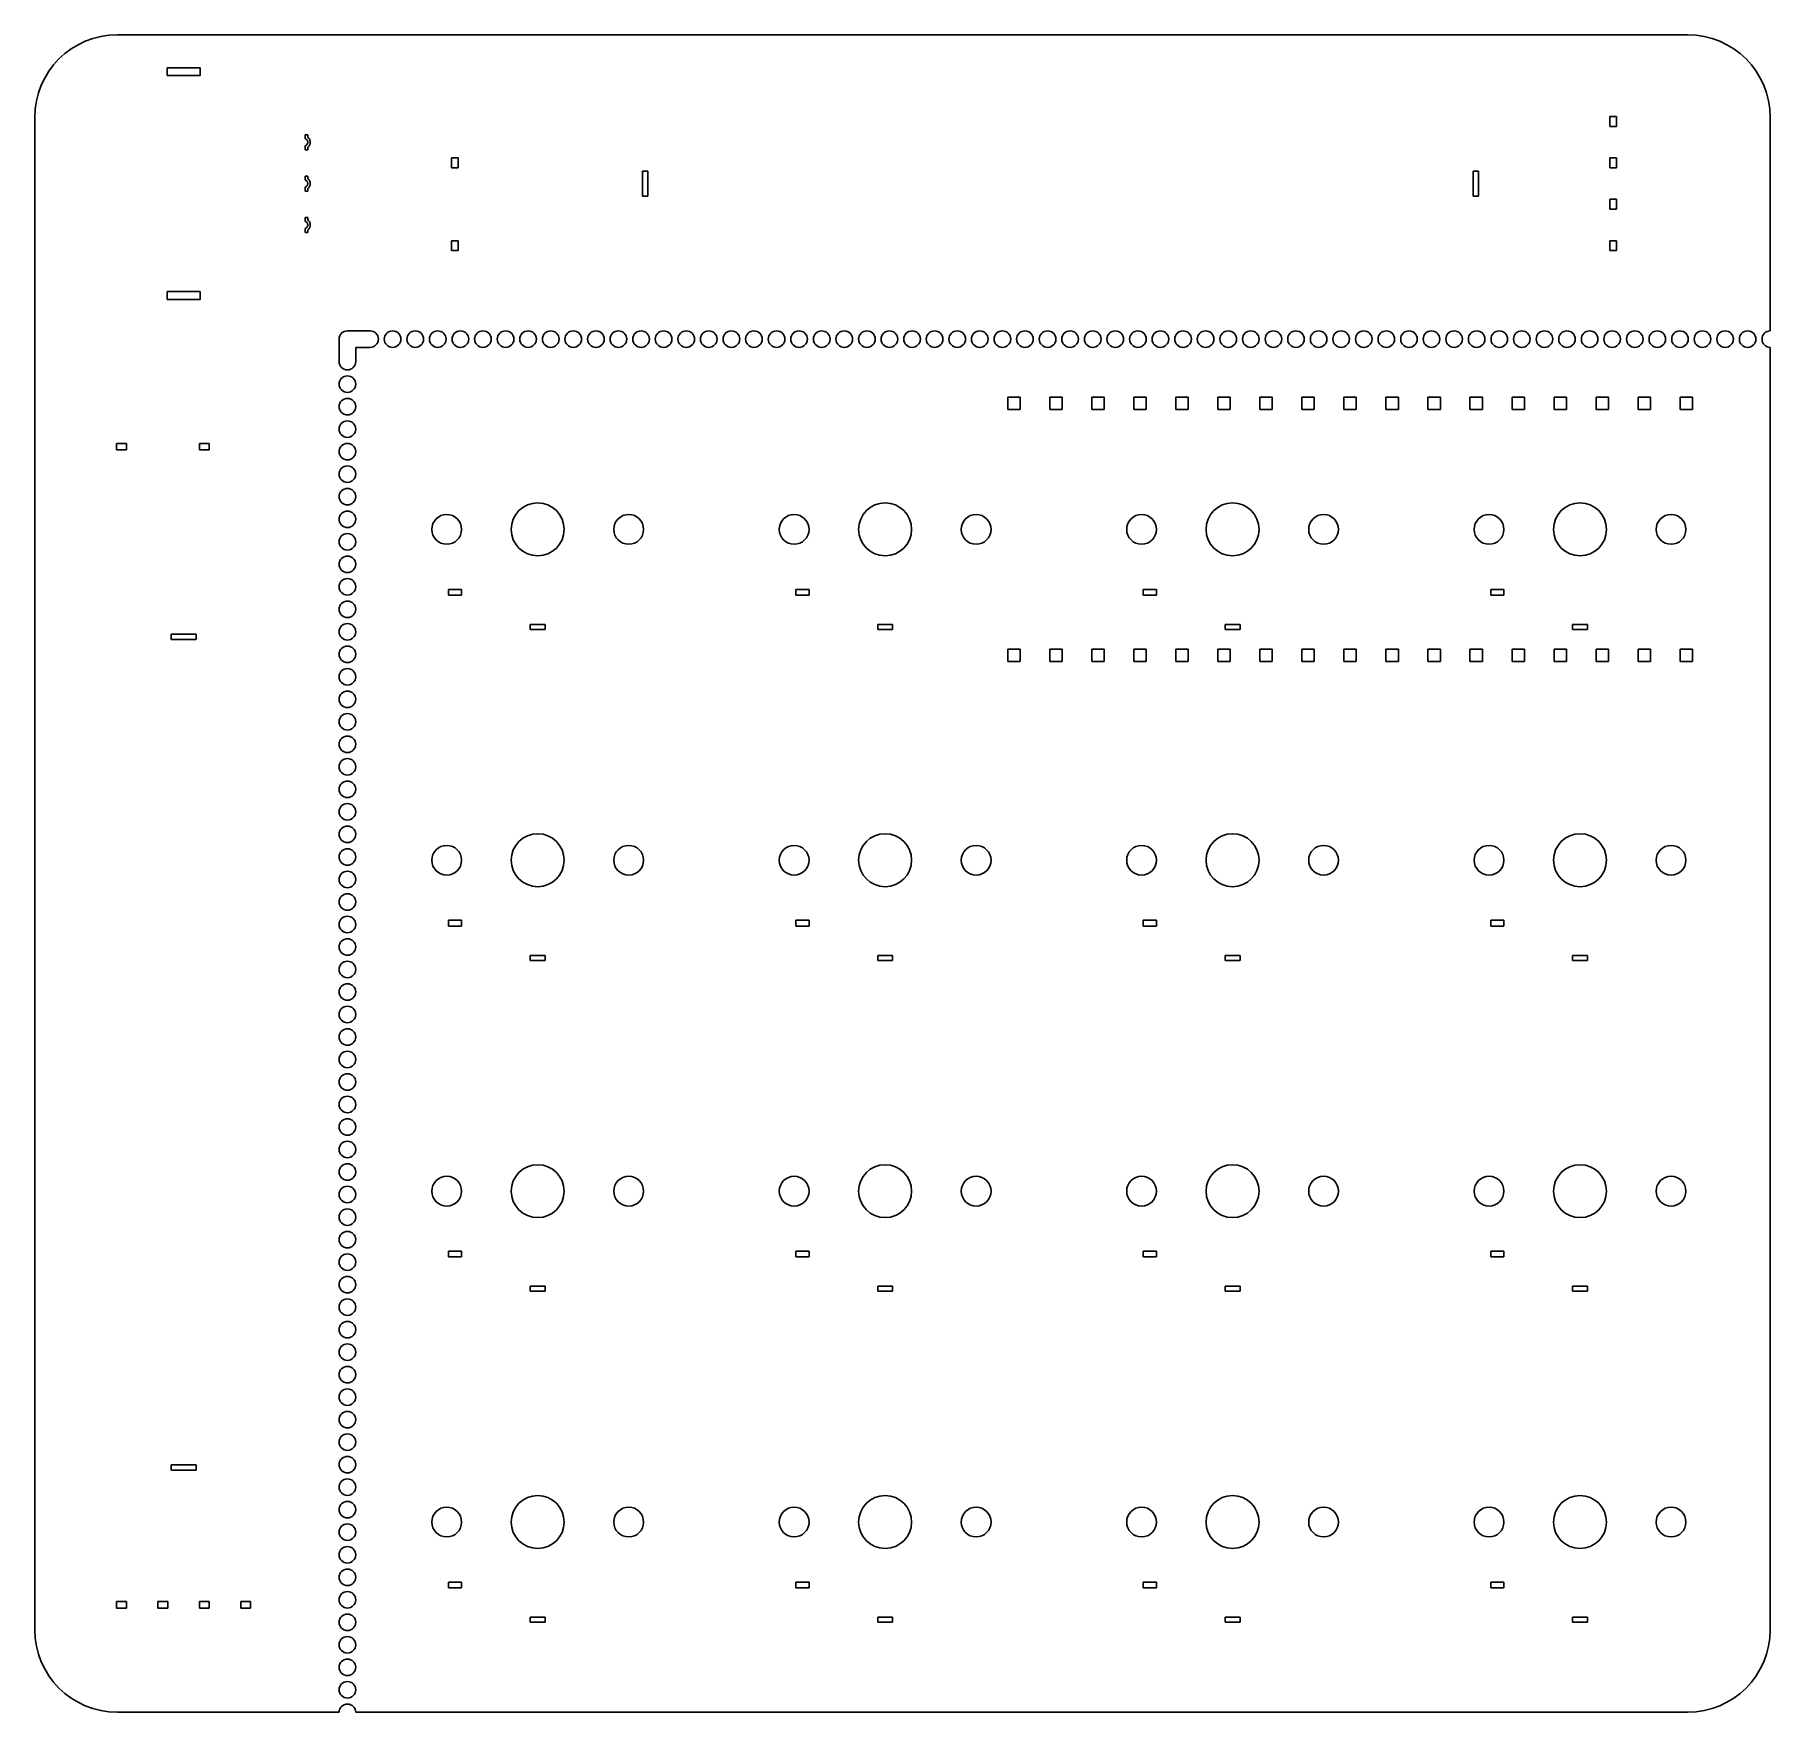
# Model space of a CAD drawing. Extents: x -52 to 52, y -51 to 51.
import ezdxf

# ---------------------------------------------------------------- set-up
doc = ezdxf.new("R2010")
doc.units = 0
doc.layers.get('0').update_dxf_attribs({"linetype": 'CONTINUOUS'})
doc.layers.add('THICK_SOLID_LAYER', color=7, linetype='CONTINUOUS')

msp = doc.modelspace()

# ---------------------------------------------------------------- linework, layer by layer
for p, q in [((47.45, 50.7), (-47.45, 50.7)), ((-44.45, 48.7), (-42.45, 48.7)), ((-44.45, 48.23), (-44.45, 48.7)), ((-42.45, 48.7), (-42.45, 48.23)), ((-42.45, 48.23), (-44.45, 48.23)), ((-52.45, 45.7), (-52.45, -45.7)), ((42.75, 45.75), (43.15, 45.75)), ((42.75, 45.15), (42.75, 45.75)), ((43.15, 45.15), (42.75, 45.15)), ((43.15, 45.75), (43.15, 45.15)), ((52.45, 32.8), (52.45, 45.7)), ((-36.1, 44.65), (-35.95, 44.65)), ((-36.1, 44.41), (-36.1, 44.65)), ((-35.95, 44.65), (-35.95, 44.5)), ((-36.1, 43.75), (-36.1, 43.99)), ((-35.95, 43.75), (-36.1, 43.75)), ((-35.95, 43.9), (-35.95, 43.75)), ((-27.25, 43.25), (-26.85, 43.25)), ((-27.25, 42.65), (-27.25, 43.25)), ((-26.85, 43.25), (-26.85, 42.65)), ((42.75, 43.25), (43.15, 43.25)), ((42.75, 42.65), (42.75, 43.25)), ((43.15, 43.25), (43.15, 42.65)), ((-36.1, 42.15), (-35.95, 42.15)), ((-36.1, 41.91), (-36.1, 42.15)), ((-35.95, 42.15), (-35.95, 42)), ((-26.85, 42.65), (-27.25, 42.65)), ((-15.72, 40.95), (-15.72, 42.45)), ((-15.72, 42.45), (-15.4, 42.45)), ((-15.4, 42.45), (-15.4, 40.95)), ((34.5, 42.45), (34.82, 42.45)), ((34.5, 40.95), (34.5, 42.45)), ((34.82, 42.45), (34.82, 40.95)), ((43.15, 42.65), (42.75, 42.65)), ((-36.1, 41.25), (-36.1, 41.49)), ((-35.95, 41.25), (-36.1, 41.25)), ((-35.95, 41.4), (-35.95, 41.25)), ((-15.4, 40.95), (-15.72, 40.95)), ((34.82, 40.95), (34.5, 40.95)), ((42.75, 40.75), (43.15, 40.75)), ((42.75, 40.15), (42.75, 40.75)), ((43.15, 40.15), (42.75, 40.15)), ((43.15, 40.75), (43.15, 40.15)), ((-36.1, 39.65), (-35.95, 39.65)), ((-36.1, 39.41), (-36.1, 39.65)), ((-36.1, 38.75), (-36.1, 38.99)), ((-35.95, 39.65), (-35.95, 39.5)), ((-35.95, 38.9), (-35.95, 38.75)), ((-35.95, 38.75), (-36.1, 38.75)), ((-27.25, 38.25), (-26.85, 38.25)), ((-27.25, 37.65), (-27.25, 38.25)), ((-26.85, 38.25), (-26.85, 37.65)), ((42.75, 38.25), (43.15, 38.25)), ((42.75, 37.65), (42.75, 38.25)), ((43.15, 38.25), (43.15, 37.65)), ((-26.85, 37.65), (-27.25, 37.65)), ((43.15, 37.65), (42.75, 37.65)), ((-44.45, 35.17), (-42.45, 35.17)), ((-44.45, 34.7), (-44.45, 35.17)), ((-42.45, 34.7), (-44.45, 34.7)), ((-42.45, 35.17), (-42.45, 34.7)), ((52.45, -45.7), (52.45, 31.8)), ((6.36, 28.05), (6.36, 28.8)), ((6.36, 28.8), (7.11, 28.8)), ((7.11, 28.8), (7.11, 28.05)), ((8.9, 28.05), (8.9, 28.8)), ((8.9, 28.8), (9.65, 28.8)), ((9.65, 28.8), (9.65, 28.05)), ((11.44, 28.05), (11.44, 28.8)), ((11.44, 28.8), (12.19, 28.8)), ((12.19, 28.8), (12.19, 28.05)), ((13.98, 28.05), (13.98, 28.8)), ((13.98, 28.8), (14.73, 28.8)), ((14.73, 28.8), (14.73, 28.05)), ((16.52, 28.05), (16.52, 28.8)), ((16.52, 28.8), (17.27, 28.8)), ((17.27, 28.8), (17.27, 28.05)), ((19.06, 28.05), (19.06, 28.8)), ((19.06, 28.8), (19.81, 28.8)), ((19.81, 28.8), (19.81, 28.05)), ((21.6, 28.05), (21.6, 28.8)), ((21.6, 28.8), (22.35, 28.8)), ((22.35, 28.8), (22.35, 28.05)), ((24.14, 28.05), (24.14, 28.8)), ((24.14, 28.8), (24.89, 28.8)), ((24.89, 28.8), (24.89, 28.05)), ((26.68, 28.05), (26.68, 28.8)), ((26.68, 28.8), (27.43, 28.8)), ((27.43, 28.8), (27.43, 28.05)), ((29.22, 28.05), (29.22, 28.8)), ((29.22, 28.8), (29.97, 28.8)), ((29.97, 28.8), (29.97, 28.05)), ((31.76, 28.05), (31.76, 28.8)), ((31.76, 28.8), (32.51, 28.8)), ((32.51, 28.8), (32.51, 28.05)), ((34.3, 28.05), (34.3, 28.8)), ((34.3, 28.8), (35.05, 28.8)), ((35.05, 28.8), (35.05, 28.05)), ((36.84, 28.05), (36.84, 28.8)), ((36.84, 28.8), (37.59, 28.8)), ((37.59, 28.8), (37.59, 28.05)), ((39.38, 28.05), (39.38, 28.8)), ((39.38, 28.8), (40.13, 28.8)), ((40.13, 28.8), (40.13, 28.05)), ((41.92, 28.05), (41.92, 28.8)), ((41.92, 28.8), (42.67, 28.8)), ((42.67, 28.8), (42.67, 28.05)), ((44.46, 28.05), (44.46, 28.8)), ((44.46, 28.8), (45.21, 28.8)), ((45.21, 28.8), (45.21, 28.05)), ((47, 28.05), (47, 28.8)), ((47, 28.8), (47.75, 28.8)), ((47.75, 28.8), (47.75, 28.05)), ((7.11, 28.05), (6.36, 28.05)), ((9.65, 28.05), (8.9, 28.05)), ((12.19, 28.05), (11.44, 28.05)), ((14.73, 28.05), (13.98, 28.05)), ((17.27, 28.05), (16.52, 28.05)), ((19.81, 28.05), (19.06, 28.05)), ((22.35, 28.05), (21.6, 28.05)), ((24.89, 28.05), (24.14, 28.05)), ((27.43, 28.05), (26.68, 28.05)), ((29.97, 28.05), (29.22, 28.05)), ((32.51, 28.05), (31.76, 28.05)), ((35.05, 28.05), (34.3, 28.05)), ((37.59, 28.05), (36.84, 28.05)), ((40.13, 28.05), (39.38, 28.05)), ((42.67, 28.05), (41.92, 28.05)), ((45.21, 28.05), (44.46, 28.05)), ((47.75, 28.05), (47, 28.05)), ((-47.5, 26), (-46.9, 26)), ((-47.5, 25.6), (-47.5, 26)), ((-46.9, 25.6), (-47.5, 25.6)), ((-46.9, 26), (-46.9, 25.6)), ((-42.5, 25.6), (-42.5, 26)), ((-42.5, 26), (-41.9, 26)), ((-41.9, 25.6), (-42.5, 25.6)), ((-41.9, 26), (-41.9, 25.6)), ((-27.45, 17.17), (-26.65, 17.17)), ((-27.45, 16.82), (-27.45, 17.17)), ((-26.65, 16.82), (-27.45, 16.82)), ((-26.65, 17.17), (-26.65, 16.82)), ((-6.45, 17.17), (-5.65, 17.17)), ((-6.45, 16.82), (-6.45, 17.17)), ((-5.65, 16.82), (-6.45, 16.82)), ((-5.65, 17.17), (-5.65, 16.82)), ((14.55, 17.17), (15.35, 17.17)), ((14.55, 16.82), (14.55, 17.17)), ((15.35, 16.82), (14.55, 16.82)), ((15.35, 17.17), (15.35, 16.82)), ((35.55, 17.17), (36.35, 17.17)), ((35.55, 16.82), (35.55, 17.17)), ((36.35, 16.82), (35.55, 16.82)), ((36.35, 17.17), (36.35, 16.82)), ((-22.5, 15.05), (-21.6, 15.05)), ((-22.5, 14.75), (-22.5, 15.05)), ((-21.6, 14.75), (-22.5, 14.75)), ((-21.6, 15.05), (-21.6, 14.75)), ((-1.5, 15.05), (-0.6, 15.05)), ((-1.5, 14.75), (-1.5, 15.05)), ((-0.6, 14.75), (-1.5, 14.75)), ((-0.6, 15.05), (-0.6, 14.75)), ((19.5, 15.05), (20.4, 15.05)), ((19.5, 14.75), (19.5, 15.05)), ((20.4, 14.75), (19.5, 14.75)), ((20.4, 15.05), (20.4, 14.75)), ((40.5, 15.05), (41.4, 15.05)), ((40.5, 14.75), (40.5, 15.05)), ((41.4, 14.75), (40.5, 14.75)), ((41.4, 15.05), (41.4, 14.75)), ((-44.2, 14.15), (-44.2, 14.47)), ((-44.2, 14.47), (-42.7, 14.47)), ((-42.7, 14.15), (-44.2, 14.15)), ((-42.7, 14.47), (-42.7, 14.15)), ((6.36, 12.81), (6.36, 13.56)), ((6.36, 13.56), (7.11, 13.56)), ((7.11, 12.81), (6.36, 12.81)), ((7.11, 13.56), (7.11, 12.81)), ((8.9, 12.81), (8.9, 13.56)), ((8.9, 13.56), (9.65, 13.56)), ((9.65, 12.81), (8.9, 12.81)), ((9.65, 13.56), (9.65, 12.81)), ((11.44, 12.81), (11.44, 13.56)), ((11.44, 13.56), (12.19, 13.56)), ((12.19, 12.81), (11.44, 12.81)), ((12.19, 13.56), (12.19, 12.81)), ((13.98, 12.81), (13.98, 13.56)), ((13.98, 13.56), (14.73, 13.56)), ((14.73, 12.81), (13.98, 12.81)), ((14.73, 13.56), (14.73, 12.81)), ((16.52, 12.81), (16.52, 13.56)), ((16.52, 13.56), (17.27, 13.56)), ((17.27, 12.81), (16.52, 12.81)), ((17.27, 13.56), (17.27, 12.81)), ((19.06, 12.81), (19.06, 13.56)), ((19.06, 13.56), (19.81, 13.56)), ((19.81, 12.81), (19.06, 12.81)), ((19.81, 13.56), (19.81, 12.81)), ((21.6, 12.81), (21.6, 13.56)), ((21.6, 13.56), (22.35, 13.56)), ((22.35, 12.81), (21.6, 12.81)), ((22.35, 13.56), (22.35, 12.81)), ((24.14, 12.81), (24.14, 13.56)), ((24.14, 13.56), (24.89, 13.56)), ((24.89, 12.81), (24.14, 12.81)), ((24.89, 13.56), (24.89, 12.81)), ((26.68, 12.81), (26.68, 13.56)), ((26.68, 13.56), (27.43, 13.56)), ((27.43, 12.81), (26.68, 12.81)), ((27.43, 13.56), (27.43, 12.81)), ((29.22, 12.81), (29.22, 13.56)), ((29.22, 13.56), (29.97, 13.56)), ((29.97, 12.81), (29.22, 12.81)), ((29.97, 13.56), (29.97, 12.81)), ((31.76, 12.81), (31.76, 13.56)), ((31.76, 13.56), (32.51, 13.56)), ((32.51, 12.81), (31.76, 12.81)), ((32.51, 13.56), (32.51, 12.81)), ((34.3, 12.81), (34.3, 13.56)), ((34.3, 13.56), (35.05, 13.56)), ((35.05, 12.81), (34.3, 12.81)), ((35.05, 13.56), (35.05, 12.81)), ((36.84, 12.81), (36.84, 13.56)), ((36.84, 13.56), (37.59, 13.56)), ((37.59, 12.81), (36.84, 12.81)), ((37.59, 13.56), (37.59, 12.81)), ((39.38, 12.81), (39.38, 13.56)), ((39.38, 13.56), (40.13, 13.56)), ((40.13, 12.81), (39.38, 12.81)), ((40.13, 13.56), (40.13, 12.81)), ((41.92, 12.81), (41.92, 13.56)), ((41.92, 13.56), (42.67, 13.56)), ((42.67, 12.81), (41.92, 12.81)), ((42.67, 13.56), (42.67, 12.81)), ((44.46, 12.81), (44.46, 13.56)), ((44.46, 13.56), (45.21, 13.56)), ((45.21, 12.81), (44.46, 12.81)), ((45.21, 13.56), (45.21, 12.81)), ((47, 12.81), (47, 13.56)), ((47, 13.56), (47.75, 13.56)), ((47.75, 12.81), (47, 12.81)), ((47.75, 13.56), (47.75, 12.81)), ((-27.45, -2.83), (-26.65, -2.83)), ((-27.45, -3.18), (-27.45, -2.83)), ((-26.65, -2.83), (-26.65, -3.18)), ((-6.45, -2.83), (-5.65, -2.83)), ((-6.45, -3.18), (-6.45, -2.83)), ((-5.65, -2.83), (-5.65, -3.18)), ((14.55, -2.83), (15.35, -2.83)), ((14.55, -3.18), (14.55, -2.83)), ((15.35, -2.83), (15.35, -3.18)), ((35.55, -2.83), (36.35, -2.83)), ((35.55, -3.18), (35.55, -2.83)), ((36.35, -2.83), (36.35, -3.18)), ((-26.65, -3.18), (-27.45, -3.18)), ((-5.65, -3.18), (-6.45, -3.18)), ((15.35, -3.18), (14.55, -3.18)), ((36.35, -3.18), (35.55, -3.18)), ((-22.5, -4.95), (-21.6, -4.95)), ((-22.5, -5.25), (-22.5, -4.95)), ((-21.6, -4.95), (-21.6, -5.25)), ((-1.5, -4.95), (-0.6, -4.95)), ((-1.5, -5.25), (-1.5, -4.95)), ((-0.6, -4.95), (-0.6, -5.25)), ((19.5, -4.95), (20.4, -4.95)), ((19.5, -5.25), (19.5, -4.95)), ((20.4, -4.95), (20.4, -5.25)), ((40.5, -4.95), (41.4, -4.95)), ((40.5, -5.25), (40.5, -4.95)), ((41.4, -4.95), (41.4, -5.25)), ((-21.6, -5.25), (-22.5, -5.25)), ((-0.6, -5.25), (-1.5, -5.25)), ((20.4, -5.25), (19.5, -5.25)), ((41.4, -5.25), (40.5, -5.25)), ((-27.45, -22.83), (-26.65, -22.83)), ((-27.45, -23.18), (-27.45, -22.83)), ((-26.65, -22.83), (-26.65, -23.18)), ((-6.45, -22.83), (-5.65, -22.83)), ((-6.45, -23.18), (-6.45, -22.83)), ((-5.65, -22.83), (-5.65, -23.18)), ((14.55, -22.83), (15.35, -22.83)), ((14.55, -23.18), (14.55, -22.83)), ((15.35, -22.83), (15.35, -23.18)), ((35.55, -22.83), (36.35, -22.83)), ((35.55, -23.18), (35.55, -22.83)), ((36.35, -22.83), (36.35, -23.18)), ((-26.65, -23.18), (-27.45, -23.18)), ((-5.65, -23.18), (-6.45, -23.18)), ((15.35, -23.18), (14.55, -23.18)), ((36.35, -23.18), (35.55, -23.18)), ((-22.5, -24.95), (-21.6, -24.95)), ((-22.5, -25.25), (-22.5, -24.95)), ((-21.6, -24.95), (-21.6, -25.25)), ((-1.5, -24.95), (-0.6, -24.95)), ((-1.5, -25.25), (-1.5, -24.95)), ((-0.6, -24.95), (-0.6, -25.25)), ((19.5, -24.95), (20.4, -24.95)), ((19.5, -25.25), (19.5, -24.95)), ((20.4, -24.95), (20.4, -25.25)), ((40.5, -24.95), (41.4, -24.95)), ((40.5, -25.25), (40.5, -24.95)), ((41.4, -24.95), (41.4, -25.25)), ((-21.6, -25.25), (-22.5, -25.25)), ((-0.6, -25.25), (-1.5, -25.25)), ((20.4, -25.25), (19.5, -25.25)), ((41.4, -25.25), (40.5, -25.25)), ((-44.2, -36.07), (-44.2, -35.75)), ((-44.2, -35.75), (-42.7, -35.75)), ((-42.7, -36.07), (-44.2, -36.07)), ((-42.7, -35.75), (-42.7, -36.07)), ((-27.45, -42.83), (-26.65, -42.83)), ((-27.45, -43.18), (-27.45, -42.83)), ((-26.65, -42.83), (-26.65, -43.18)), ((-6.45, -42.83), (-5.65, -42.83)), ((-6.45, -43.18), (-6.45, -42.83)), ((-5.65, -42.83), (-5.65, -43.18)), ((14.55, -42.83), (15.35, -42.83)), ((14.55, -43.18), (14.55, -42.83)), ((15.35, -42.83), (15.35, -43.18)), ((35.55, -42.83), (36.35, -42.83)), ((35.55, -43.18), (35.55, -42.83)), ((36.35, -42.83), (36.35, -43.18)), ((-47.5, -44), (-46.9, -44)), ((-47.5, -44.4), (-47.5, -44)), ((-46.9, -44), (-46.9, -44.4)), ((-45, -44.4), (-45, -44)), ((-45, -44), (-44.4, -44)), ((-44.4, -44), (-44.4, -44.4)), ((-42.5, -44), (-41.9, -44)), ((-42.5, -44.4), (-42.5, -44)), ((-41.9, -44), (-41.9, -44.4)), ((-40, -44.4), (-40, -44)), ((-40, -44), (-39.4, -44)), ((-39.4, -44), (-39.4, -44.4)), ((-26.65, -43.18), (-27.45, -43.18)), ((-5.65, -43.18), (-6.45, -43.18)), ((15.35, -43.18), (14.55, -43.18)), ((36.35, -43.18), (35.55, -43.18)), ((-46.9, -44.4), (-47.5, -44.4)), ((-44.4, -44.4), (-45, -44.4)), ((-41.9, -44.4), (-42.5, -44.4)), ((-39.4, -44.4), (-40, -44.4)), ((-22.5, -44.95), (-21.6, -44.95)), ((-22.5, -45.25), (-22.5, -44.95)), ((-21.6, -44.95), (-21.6, -45.25)), ((-1.5, -44.95), (-0.6, -44.95)), ((-1.5, -45.25), (-1.5, -44.95)), ((-0.6, -44.95), (-0.6, -45.25)), ((19.5, -44.95), (20.4, -44.95)), ((19.5, -45.25), (19.5, -44.95)), ((20.4, -44.95), (20.4, -45.25)), ((40.5, -44.95), (41.4, -44.95)), ((40.5, -45.25), (40.5, -44.95)), ((41.4, -44.95), (41.4, -45.25)), ((-21.6, -45.25), (-22.5, -45.25)), ((-0.6, -45.25), (-1.5, -45.25)), ((20.4, -45.25), (19.5, -45.25)), ((41.4, -45.25), (40.5, -45.25)), ((-47.45, -50.7), (-34.05, -50.7)), ((-33.05, -50.7), (47.45, -50.7))]:
    msp.add_line(p, q)
for points in [[(-36.1, 43.99), (-36.1, 43.99), (-36.1, 43.99), (-36.1, 43.99), (-36.09, 43.99), (-36.09, 43.99), (-36.09, 43.99), (-36.09, 43.99), (-36.09, 43.99), (-36.09, 43.99), (-36.09, 43.99), (-36.08, 43.99), (-36.08, 43.99), (-36.08, 43.99), (-36.08, 44), (-36.08, 44), (-36.08, 44), (-36.08, 44), (-36.08, 44), (-36.07, 44), (-36.07, 44), (-36.07, 44), (-36.07, 44), (-36.07, 44), (-36.07, 44), (-36.07, 44), (-36.07, 44), (-36.06, 44), (-36.06, 44), (-36.06, 44.01), (-36.06, 44.01), (-36.06, 44.01), (-36.06, 44.01), (-36.06, 44.01), (-36.06, 44.01), (-36.05, 44.01), (-36.05, 44.01), (-36.05, 44.01), (-36.05, 44.01), (-36.05, 44.01), (-36.05, 44.01), (-36.05, 44.01), (-36.05, 44.02), (-36.05, 44.02), (-36.04, 44.02), (-36.04, 44.02), (-36.04, 44.02), (-36.04, 44.02), (-36.04, 44.02), (-36.04, 44.02), (-36.04, 44.02), (-36.04, 44.02), (-36.03, 44.02), (-36.03, 44.02), (-36.03, 44.03), (-36.03, 44.03), (-36.03, 44.03), (-36.03, 44.03), (-36.03, 44.03), (-36.03, 44.03), (-36.03, 44.03), (-36.03, 44.03), (-36.02, 44.03), (-36.02, 44.03), (-36.02, 44.04), (-36.02, 44.04), (-36.02, 44.04), (-36.02, 44.04), (-36.02, 44.04), (-36.02, 44.04), (-36.02, 44.04), (-36.01, 44.04), (-36.01, 44.04), (-36.01, 44.04), (-36.01, 44.05), (-36.01, 44.05), (-36.01, 44.05), (-36.01, 44.05), (-36.01, 44.05), (-36.01, 44.05), (-36.01, 44.05), (-36.01, 44.05), (-36, 44.05), (-36, 44.05), (-36, 44.06), (-36, 44.06), (-36, 44.06), (-36, 44.06), (-36, 44.06), (-36, 44.06), (-36, 44.06), (-36, 44.06), (-36, 44.06), (-35.99, 44.07), (-35.99, 44.07), (-35.99, 44.07), (-35.99, 44.07), (-35.99, 44.07), (-35.99, 44.07), (-35.99, 44.07), (-35.99, 44.07), (-35.99, 44.08), (-35.99, 44.08), (-35.99, 44.08), (-35.99, 44.08), (-35.98, 44.08), (-35.98, 44.08), (-35.98, 44.08), (-35.98, 44.08), (-35.98, 44.09), (-35.98, 44.09), (-35.98, 44.09), (-35.98, 44.09), (-35.98, 44.09), (-35.98, 44.09), (-35.98, 44.09), (-35.98, 44.09), (-35.98, 44.1), (-35.97, 44.1), (-35.97, 44.1), (-35.97, 44.1), (-35.97, 44.1), (-35.97, 44.1), (-35.97, 44.1), (-35.97, 44.1), (-35.97, 44.11), (-35.97, 44.11), (-35.97, 44.11), (-35.97, 44.11), (-35.97, 44.11), (-35.97, 44.11), (-35.97, 44.11), (-35.97, 44.12), (-35.97, 44.12), (-35.97, 44.12), (-35.96, 44.12), (-35.96, 44.12), (-35.96, 44.12), (-35.96, 44.12), (-35.96, 44.13), (-35.96, 44.13), (-35.96, 44.13), (-35.96, 44.13), (-35.96, 44.13), (-35.96, 44.13), (-35.96, 44.13), (-35.96, 44.14), (-35.96, 44.14), (-35.96, 44.14), (-35.96, 44.14), (-35.96, 44.14), (-35.96, 44.14), (-35.96, 44.14), (-35.96, 44.15), (-35.96, 44.15), (-35.96, 44.15), (-35.96, 44.15), (-35.96, 44.15), (-35.95, 44.15), (-35.95, 44.16), (-35.95, 44.16), (-35.95, 44.16), (-35.95, 44.16), (-35.95, 44.16), (-35.95, 44.16), (-35.95, 44.16), (-35.95, 44.17), (-35.95, 44.17), (-35.95, 44.17), (-35.95, 44.17), (-35.95, 44.17), (-35.95, 44.17), (-35.95, 44.18), (-35.95, 44.18), (-35.95, 44.18), (-35.95, 44.18), (-35.95, 44.18), (-35.95, 44.18), (-35.95, 44.18), (-35.95, 44.19), (-35.95, 44.19), (-35.95, 44.19), (-35.95, 44.19), (-35.95, 44.19), (-35.95, 44.19), (-35.95, 44.2), (-35.95, 44.2), (-35.95, 44.2), (-35.95, 44.2), (-35.95, 44.2), (-35.95, 44.2), (-35.95, 44.2), (-35.95, 44.21), (-35.95, 44.21), (-35.95, 44.21), (-35.95, 44.21), (-35.95, 44.21), (-35.95, 44.21), (-35.95, 44.22), (-35.95, 44.22), (-35.95, 44.22), (-35.95, 44.22), (-35.95, 44.22), (-35.95, 44.22), (-35.95, 44.22), (-35.95, 44.23), (-35.95, 44.23), (-35.95, 44.23), (-35.95, 44.23), (-35.95, 44.23), (-35.95, 44.23), (-35.95, 44.24), (-35.95, 44.24), (-35.95, 44.24), (-35.95, 44.24), (-35.95, 44.24), (-35.95, 44.24), (-35.95, 44.24), (-35.95, 44.25), (-35.96, 44.25), (-35.96, 44.25), (-35.96, 44.25), (-35.96, 44.25), (-35.96, 44.25), (-35.96, 44.26), (-35.96, 44.26), (-35.96, 44.26), (-35.96, 44.26), (-35.96, 44.26), (-35.96, 44.26), (-35.96, 44.26), (-35.96, 44.27), (-35.96, 44.27), (-35.96, 44.27), (-35.96, 44.27), (-35.96, 44.27), (-35.96, 44.27), (-35.96, 44.27), (-35.96, 44.28), (-35.96, 44.28), (-35.96, 44.28), (-35.96, 44.28), (-35.97, 44.28), (-35.97, 44.28), (-35.97, 44.28), (-35.97, 44.29), (-35.97, 44.29), (-35.97, 44.29), (-35.97, 44.29), (-35.97, 44.29), (-35.97, 44.29), (-35.97, 44.29), (-35.97, 44.3), (-35.97, 44.3), (-35.97, 44.3), (-35.97, 44.3), (-35.97, 44.3), (-35.97, 44.3), (-35.97, 44.3), (-35.98, 44.3), (-35.98, 44.31), (-35.98, 44.31), (-35.98, 44.31), (-35.98, 44.31), (-35.98, 44.31), (-35.98, 44.31), (-35.98, 44.31), (-35.98, 44.31), (-35.98, 44.32), (-35.98, 44.32), (-35.98, 44.32), (-35.98, 44.32), (-35.99, 44.32), (-35.99, 44.32), (-35.99, 44.32), (-35.99, 44.32), (-35.99, 44.33), (-35.99, 44.33), (-35.99, 44.33), (-35.99, 44.33), (-35.99, 44.33), (-35.99, 44.33), (-35.99, 44.33), (-35.99, 44.33), (-36, 44.34), (-36, 44.34), (-36, 44.34), (-36, 44.34), (-36, 44.34), (-36, 44.34), (-36, 44.34), (-36, 44.34), (-36, 44.34), (-36, 44.35), (-36, 44.35), (-36.01, 44.35), (-36.01, 44.35), (-36.01, 44.35), (-36.01, 44.35), (-36.01, 44.35), (-36.01, 44.35), (-36.01, 44.35), (-36.01, 44.35), (-36.01, 44.36), (-36.01, 44.36), (-36.01, 44.36), (-36.02, 44.36), (-36.02, 44.36), (-36.02, 44.36), (-36.02, 44.36), (-36.02, 44.36), (-36.02, 44.36), (-36.02, 44.36), (-36.02, 44.37), (-36.02, 44.37), (-36.03, 44.37), (-36.03, 44.37), (-36.03, 44.37), (-36.03, 44.37), (-36.03, 44.37), (-36.03, 44.37), (-36.03, 44.37), (-36.03, 44.37), (-36.03, 44.38), (-36.03, 44.38), (-36.04, 44.38), (-36.04, 44.38), (-36.04, 44.38), (-36.04, 44.38), (-36.04, 44.38), (-36.04, 44.38), (-36.04, 44.38), (-36.04, 44.38), (-36.05, 44.38), (-36.05, 44.38), (-36.05, 44.39), (-36.05, 44.39), (-36.05, 44.39), (-36.05, 44.39), (-36.05, 44.39), (-36.05, 44.39), (-36.05, 44.39), (-36.06, 44.39), (-36.06, 44.39), (-36.06, 44.39), (-36.06, 44.39), (-36.06, 44.39), (-36.06, 44.39), (-36.06, 44.4), (-36.06, 44.4), (-36.07, 44.4), (-36.07, 44.4), (-36.07, 44.4), (-36.07, 44.4), (-36.07, 44.4), (-36.07, 44.4), (-36.07, 44.4), (-36.07, 44.4), (-36.08, 44.4), (-36.08, 44.4), (-36.08, 44.4), (-36.08, 44.4), (-36.08, 44.4), (-36.08, 44.41), (-36.08, 44.41), (-36.08, 44.41), (-36.09, 44.41), (-36.09, 44.41), (-36.09, 44.41), (-36.09, 44.41), (-36.09, 44.41), (-36.09, 44.41), (-36.09, 44.41), (-36.1, 44.41), (-36.1, 44.41), (-36.1, 44.41), (-36.1, 44.41)], [(-35.95, 44.5), (-35.95, 44.5), (-35.94, 44.49), (-35.94, 44.49), (-35.93, 44.49), (-35.93, 44.48), (-35.93, 44.48), (-35.92, 44.48), (-35.92, 44.47), (-35.92, 44.47), (-35.91, 44.47), (-35.91, 44.46), (-35.9, 44.46), (-35.9, 44.46), (-35.9, 44.45), (-35.89, 44.45), (-35.89, 44.44), (-35.89, 44.44), (-35.88, 44.44), (-35.88, 44.43), (-35.88, 44.43), (-35.87, 44.42), (-35.87, 44.42), (-35.87, 44.42), (-35.87, 44.41)], [(-35.87, 44.41), (-35.87, 44.41), (-35.86, 44.41), (-35.86, 44.41), (-35.86, 44.41), (-35.86, 44.41), (-35.86, 44.41), (-35.86, 44.4), (-35.86, 44.4), (-35.86, 44.4), (-35.86, 44.4), (-35.86, 44.4), (-35.86, 44.4), (-35.86, 44.4), (-35.86, 44.4), (-35.85, 44.4), (-35.85, 44.39), (-35.85, 44.39), (-35.85, 44.39), (-35.85, 44.39), (-35.85, 44.39), (-35.85, 44.39), (-35.85, 44.39), (-35.85, 44.39), (-35.85, 44.38), (-35.85, 44.38), (-35.85, 44.38), (-35.85, 44.38), (-35.85, 44.38), (-35.84, 44.38), (-35.84, 44.38), (-35.84, 44.38), (-35.84, 44.37), (-35.84, 44.37), (-35.84, 44.37), (-35.84, 44.37), (-35.84, 44.37), (-35.84, 44.37), (-35.84, 44.37), (-35.84, 44.36), (-35.84, 44.36), (-35.84, 44.36), (-35.84, 44.36), (-35.84, 44.36), (-35.84, 44.36), (-35.83, 44.36), (-35.83, 44.36), (-35.83, 44.35), (-35.83, 44.35), (-35.83, 44.35), (-35.83, 44.35), (-35.83, 44.35), (-35.83, 44.35), (-35.83, 44.35), (-35.83, 44.34), (-35.83, 44.34), (-35.83, 44.34), (-35.83, 44.34), (-35.83, 44.34), (-35.83, 44.34), (-35.83, 44.34), (-35.82, 44.33), (-35.82, 44.33), (-35.82, 44.33), (-35.82, 44.33), (-35.82, 44.33), (-35.82, 44.33), (-35.82, 44.33), (-35.82, 44.32), (-35.82, 44.32), (-35.82, 44.32), (-35.82, 44.32), (-35.82, 44.32), (-35.82, 44.32), (-35.82, 44.32), (-35.82, 44.31), (-35.82, 44.31), (-35.82, 44.31), (-35.82, 44.31), (-35.82, 44.31), (-35.82, 44.31), (-35.81, 44.3), (-35.81, 44.3), (-35.81, 44.3), (-35.81, 44.3), (-35.81, 44.3), (-35.81, 44.3), (-35.81, 44.3), (-35.81, 44.29), (-35.81, 44.29), (-35.81, 44.29), (-35.81, 44.29), (-35.81, 44.29), (-35.81, 44.29), (-35.81, 44.28), (-35.81, 44.28), (-35.81, 44.28), (-35.81, 44.28), (-35.81, 44.28), (-35.81, 44.28), (-35.81, 44.27), (-35.81, 44.27), (-35.81, 44.27), (-35.81, 44.27), (-35.81, 44.27), (-35.81, 44.27), (-35.81, 44.26), (-35.81, 44.26), (-35.81, 44.26), (-35.8, 44.26), (-35.8, 44.26), (-35.8, 44.26), (-35.8, 44.25), (-35.8, 44.25), (-35.8, 44.25), (-35.8, 44.25), (-35.8, 44.25), (-35.8, 44.25), (-35.8, 44.24), (-35.8, 44.24), (-35.8, 44.24), (-35.8, 44.24), (-35.8, 44.24), (-35.8, 44.24), (-35.8, 44.23), (-35.8, 44.23), (-35.8, 44.23), (-35.8, 44.23), (-35.8, 44.23), (-35.8, 44.23), (-35.8, 44.22), (-35.8, 44.22), (-35.8, 44.22), (-35.8, 44.22), (-35.8, 44.22), (-35.8, 44.22), (-35.8, 44.21), (-35.8, 44.21), (-35.8, 44.21), (-35.8, 44.21), (-35.8, 44.21), (-35.8, 44.21), (-35.8, 44.2), (-35.8, 44.2), (-35.8, 44.2), (-35.8, 44.2), (-35.8, 44.2), (-35.8, 44.19), (-35.8, 44.19), (-35.8, 44.19), (-35.8, 44.19), (-35.8, 44.19), (-35.8, 44.19), (-35.8, 44.18), (-35.8, 44.18), (-35.8, 44.18), (-35.8, 44.18), (-35.8, 44.18), (-35.8, 44.18), (-35.8, 44.17), (-35.8, 44.17), (-35.8, 44.17), (-35.8, 44.17), (-35.8, 44.17), (-35.8, 44.17), (-35.8, 44.16), (-35.8, 44.16), (-35.8, 44.16), (-35.8, 44.16), (-35.8, 44.16), (-35.8, 44.16), (-35.8, 44.15), (-35.8, 44.15), (-35.8, 44.15), (-35.8, 44.15), (-35.8, 44.15), (-35.8, 44.15), (-35.8, 44.14), (-35.8, 44.14), (-35.8, 44.14), (-35.81, 44.14), (-35.81, 44.14), (-35.81, 44.14), (-35.81, 44.13), (-35.81, 44.13), (-35.81, 44.13), (-35.81, 44.13), (-35.81, 44.13), (-35.81, 44.13), (-35.81, 44.12), (-35.81, 44.12), (-35.81, 44.12), (-35.81, 44.12), (-35.81, 44.12), (-35.81, 44.12), (-35.81, 44.11), (-35.81, 44.11), (-35.81, 44.11), (-35.81, 44.11), (-35.81, 44.11), (-35.81, 44.11), (-35.81, 44.1), (-35.81, 44.1), (-35.81, 44.1), (-35.81, 44.1), (-35.81, 44.1), (-35.81, 44.1), (-35.81, 44.1), (-35.82, 44.09), (-35.82, 44.09), (-35.82, 44.09), (-35.82, 44.09), (-35.82, 44.09), (-35.82, 44.09), (-35.82, 44.08), (-35.82, 44.08), (-35.82, 44.08), (-35.82, 44.08), (-35.82, 44.08), (-35.82, 44.08), (-35.82, 44.08), (-35.82, 44.07), (-35.82, 44.07), (-35.82, 44.07), (-35.82, 44.07), (-35.82, 44.07), (-35.82, 44.07), (-35.82, 44.07), (-35.83, 44.06), (-35.83, 44.06), (-35.83, 44.06), (-35.83, 44.06), (-35.83, 44.06), (-35.83, 44.06), (-35.83, 44.06), (-35.83, 44.05), (-35.83, 44.05), (-35.83, 44.05), (-35.83, 44.05), (-35.83, 44.05), (-35.83, 44.05), (-35.83, 44.05), (-35.83, 44.04), (-35.83, 44.04), (-35.84, 44.04), (-35.84, 44.04), (-35.84, 44.04), (-35.84, 44.04), (-35.84, 44.04), (-35.84, 44.04), (-35.84, 44.03), (-35.84, 44.03), (-35.84, 44.03), (-35.84, 44.03), (-35.84, 44.03), (-35.84, 44.03), (-35.84, 44.03), (-35.84, 44.02), (-35.84, 44.02), (-35.84, 44.02), (-35.85, 44.02), (-35.85, 44.02), (-35.85, 44.02), (-35.85, 44.02), (-35.85, 44.02), (-35.85, 44.01), (-35.85, 44.01), (-35.85, 44.01), (-35.85, 44.01), (-35.85, 44.01), (-35.85, 44.01), (-35.85, 44.01), (-35.85, 44.01), (-35.85, 44), (-35.86, 44), (-35.86, 44), (-35.86, 44), (-35.86, 44), (-35.86, 44), (-35.86, 44), (-35.86, 44), (-35.86, 44), (-35.86, 43.99), (-35.86, 43.99), (-35.86, 43.99), (-35.86, 43.99), (-35.86, 43.99), (-35.87, 43.99), (-35.87, 43.99)], [(-35.87, 43.99), (-35.87, 43.98), (-35.87, 43.98), (-35.87, 43.98), (-35.88, 43.97), (-35.88, 43.97), (-35.88, 43.96), (-35.89, 43.96), (-35.89, 43.96), (-35.89, 43.95), (-35.9, 43.95), (-35.9, 43.94), (-35.9, 43.94), (-35.91, 43.94), (-35.91, 43.93), (-35.92, 43.93), (-35.92, 43.93), (-35.92, 43.92), (-35.93, 43.92), (-35.93, 43.92), (-35.93, 43.91), (-35.94, 43.91), (-35.94, 43.91), (-35.95, 43.9), (-35.95, 43.9)], [(-35.95, 42), (-35.95, 42), (-35.94, 41.99), (-35.94, 41.99), (-35.93, 41.99), (-35.93, 41.98), (-35.93, 41.98), (-35.92, 41.98), (-35.92, 41.97), (-35.92, 41.97), (-35.91, 41.97), (-35.91, 41.96), (-35.9, 41.96), (-35.9, 41.96), (-35.9, 41.95), (-35.89, 41.95), (-35.89, 41.94), (-35.89, 41.94), (-35.88, 41.94), (-35.88, 41.93), (-35.88, 41.93), (-35.87, 41.92), (-35.87, 41.92), (-35.87, 41.92), (-35.87, 41.91)], [(-36.1, 41.49), (-36.1, 41.49), (-36.1, 41.49), (-36.1, 41.49), (-36.09, 41.49), (-36.09, 41.49), (-36.09, 41.49), (-36.09, 41.49), (-36.09, 41.49), (-36.09, 41.49), (-36.09, 41.49), (-36.08, 41.49), (-36.08, 41.49), (-36.08, 41.49), (-36.08, 41.5), (-36.08, 41.5), (-36.08, 41.5), (-36.08, 41.5), (-36.08, 41.5), (-36.07, 41.5), (-36.07, 41.5), (-36.07, 41.5), (-36.07, 41.5), (-36.07, 41.5), (-36.07, 41.5), (-36.07, 41.5), (-36.07, 41.5), (-36.06, 41.5), (-36.06, 41.5), (-36.06, 41.51), (-36.06, 41.51), (-36.06, 41.51), (-36.06, 41.51), (-36.06, 41.51), (-36.06, 41.51), (-36.05, 41.51), (-36.05, 41.51), (-36.05, 41.51), (-36.05, 41.51), (-36.05, 41.51), (-36.05, 41.51), (-36.05, 41.51), (-36.05, 41.52), (-36.05, 41.52), (-36.04, 41.52), (-36.04, 41.52), (-36.04, 41.52), (-36.04, 41.52), (-36.04, 41.52), (-36.04, 41.52), (-36.04, 41.52), (-36.04, 41.52), (-36.03, 41.52), (-36.03, 41.52), (-36.03, 41.53), (-36.03, 41.53), (-36.03, 41.53), (-36.03, 41.53), (-36.03, 41.53), (-36.03, 41.53), (-36.03, 41.53), (-36.03, 41.53), (-36.02, 41.53), (-36.02, 41.53), (-36.02, 41.54), (-36.02, 41.54), (-36.02, 41.54), (-36.02, 41.54), (-36.02, 41.54), (-36.02, 41.54), (-36.02, 41.54), (-36.01, 41.54), (-36.01, 41.54), (-36.01, 41.54), (-36.01, 41.55), (-36.01, 41.55), (-36.01, 41.55), (-36.01, 41.55), (-36.01, 41.55), (-36.01, 41.55), (-36.01, 41.55), (-36.01, 41.55), (-36, 41.55), (-36, 41.55), (-36, 41.56), (-36, 41.56), (-36, 41.56), (-36, 41.56), (-36, 41.56), (-36, 41.56), (-36, 41.56), (-36, 41.56), (-36, 41.56), (-35.99, 41.57), (-35.99, 41.57), (-35.99, 41.57), (-35.99, 41.57), (-35.99, 41.57), (-35.99, 41.57), (-35.99, 41.57), (-35.99, 41.57), (-35.99, 41.58), (-35.99, 41.58), (-35.99, 41.58), (-35.99, 41.58), (-35.98, 41.58), (-35.98, 41.58), (-35.98, 41.58), (-35.98, 41.58), (-35.98, 41.59), (-35.98, 41.59), (-35.98, 41.59), (-35.98, 41.59), (-35.98, 41.59), (-35.98, 41.59), (-35.98, 41.59), (-35.98, 41.59), (-35.98, 41.6), (-35.97, 41.6), (-35.97, 41.6), (-35.97, 41.6), (-35.97, 41.6), (-35.97, 41.6), (-35.97, 41.6), (-35.97, 41.6), (-35.97, 41.61), (-35.97, 41.61), (-35.97, 41.61), (-35.97, 41.61), (-35.97, 41.61), (-35.97, 41.61), (-35.97, 41.61), (-35.97, 41.62), (-35.97, 41.62), (-35.97, 41.62), (-35.96, 41.62), (-35.96, 41.62), (-35.96, 41.62), (-35.96, 41.62), (-35.96, 41.63), (-35.96, 41.63), (-35.96, 41.63), (-35.96, 41.63), (-35.96, 41.63), (-35.96, 41.63), (-35.96, 41.63), (-35.96, 41.64), (-35.96, 41.64), (-35.96, 41.64), (-35.96, 41.64), (-35.96, 41.64), (-35.96, 41.64), (-35.96, 41.64), (-35.96, 41.65), (-35.96, 41.65), (-35.96, 41.65), (-35.96, 41.65), (-35.96, 41.65), (-35.95, 41.65), (-35.95, 41.66), (-35.95, 41.66), (-35.95, 41.66), (-35.95, 41.66), (-35.95, 41.66), (-35.95, 41.66), (-35.95, 41.66), (-35.95, 41.67), (-35.95, 41.67), (-35.95, 41.67), (-35.95, 41.67), (-35.95, 41.67), (-35.95, 41.67), (-35.95, 41.68), (-35.95, 41.68), (-35.95, 41.68), (-35.95, 41.68), (-35.95, 41.68), (-35.95, 41.68), (-35.95, 41.68), (-35.95, 41.69), (-35.95, 41.69), (-35.95, 41.69), (-35.95, 41.69), (-35.95, 41.69), (-35.95, 41.69), (-35.95, 41.7), (-35.95, 41.7), (-35.95, 41.7), (-35.95, 41.7), (-35.95, 41.7), (-35.95, 41.7), (-35.95, 41.7), (-35.95, 41.71), (-35.95, 41.71), (-35.95, 41.71), (-35.95, 41.71), (-35.95, 41.71), (-35.95, 41.71), (-35.95, 41.72), (-35.95, 41.72), (-35.95, 41.72), (-35.95, 41.72), (-35.95, 41.72), (-35.95, 41.72), (-35.95, 41.72), (-35.95, 41.73), (-35.95, 41.73), (-35.95, 41.73), (-35.95, 41.73), (-35.95, 41.73), (-35.95, 41.73), (-35.95, 41.74), (-35.95, 41.74), (-35.95, 41.74), (-35.95, 41.74), (-35.95, 41.74), (-35.95, 41.74), (-35.95, 41.74), (-35.95, 41.75), (-35.96, 41.75), (-35.96, 41.75), (-35.96, 41.75), (-35.96, 41.75), (-35.96, 41.75), (-35.96, 41.76), (-35.96, 41.76), (-35.96, 41.76), (-35.96, 41.76), (-35.96, 41.76), (-35.96, 41.76), (-35.96, 41.76), (-35.96, 41.77), (-35.96, 41.77), (-35.96, 41.77), (-35.96, 41.77), (-35.96, 41.77), (-35.96, 41.77), (-35.96, 41.77), (-35.96, 41.78), (-35.96, 41.78), (-35.96, 41.78), (-35.96, 41.78), (-35.97, 41.78), (-35.97, 41.78), (-35.97, 41.78), (-35.97, 41.79), (-35.97, 41.79), (-35.97, 41.79), (-35.97, 41.79), (-35.97, 41.79), (-35.97, 41.79), (-35.97, 41.79), (-35.97, 41.8), (-35.97, 41.8), (-35.97, 41.8), (-35.97, 41.8), (-35.97, 41.8), (-35.97, 41.8), (-35.97, 41.8), (-35.98, 41.8), (-35.98, 41.81), (-35.98, 41.81), (-35.98, 41.81), (-35.98, 41.81), (-35.98, 41.81), (-35.98, 41.81), (-35.98, 41.81), (-35.98, 41.81), (-35.98, 41.82), (-35.98, 41.82), (-35.98, 41.82), (-35.98, 41.82), (-35.99, 41.82), (-35.99, 41.82), (-35.99, 41.82), (-35.99, 41.82), (-35.99, 41.83), (-35.99, 41.83), (-35.99, 41.83), (-35.99, 41.83), (-35.99, 41.83), (-35.99, 41.83), (-35.99, 41.83), (-35.99, 41.83), (-36, 41.84), (-36, 41.84), (-36, 41.84), (-36, 41.84), (-36, 41.84), (-36, 41.84), (-36, 41.84), (-36, 41.84), (-36, 41.84), (-36, 41.85), (-36, 41.85), (-36.01, 41.85), (-36.01, 41.85), (-36.01, 41.85), (-36.01, 41.85), (-36.01, 41.85), (-36.01, 41.85), (-36.01, 41.85), (-36.01, 41.85), (-36.01, 41.86), (-36.01, 41.86), (-36.01, 41.86), (-36.02, 41.86), (-36.02, 41.86), (-36.02, 41.86), (-36.02, 41.86), (-36.02, 41.86), (-36.02, 41.86), (-36.02, 41.86), (-36.02, 41.87), (-36.02, 41.87), (-36.03, 41.87), (-36.03, 41.87), (-36.03, 41.87), (-36.03, 41.87), (-36.03, 41.87), (-36.03, 41.87), (-36.03, 41.87), (-36.03, 41.87), (-36.03, 41.88), (-36.03, 41.88), (-36.04, 41.88), (-36.04, 41.88), (-36.04, 41.88), (-36.04, 41.88), (-36.04, 41.88), (-36.04, 41.88), (-36.04, 41.88), (-36.04, 41.88), (-36.05, 41.88), (-36.05, 41.88), (-36.05, 41.89), (-36.05, 41.89), (-36.05, 41.89), (-36.05, 41.89), (-36.05, 41.89), (-36.05, 41.89), (-36.05, 41.89), (-36.06, 41.89), (-36.06, 41.89), (-36.06, 41.89), (-36.06, 41.89), (-36.06, 41.89), (-36.06, 41.89), (-36.06, 41.9), (-36.06, 41.9), (-36.07, 41.9), (-36.07, 41.9), (-36.07, 41.9), (-36.07, 41.9), (-36.07, 41.9), (-36.07, 41.9), (-36.07, 41.9), (-36.07, 41.9), (-36.08, 41.9), (-36.08, 41.9), (-36.08, 41.9), (-36.08, 41.9), (-36.08, 41.9), (-36.08, 41.91), (-36.08, 41.91), (-36.08, 41.91), (-36.09, 41.91), (-36.09, 41.91), (-36.09, 41.91), (-36.09, 41.91), (-36.09, 41.91), (-36.09, 41.91), (-36.09, 41.91), (-36.1, 41.91), (-36.1, 41.91), (-36.1, 41.91), (-36.1, 41.91)], [(-35.87, 41.49), (-35.87, 41.48), (-35.87, 41.48), (-35.87, 41.48), (-35.88, 41.47), (-35.88, 41.47), (-35.88, 41.46), (-35.89, 41.46), (-35.89, 41.46), (-35.89, 41.45), (-35.9, 41.45), (-35.9, 41.44), (-35.9, 41.44), (-35.91, 41.44), (-35.91, 41.43), (-35.92, 41.43), (-35.92, 41.43), (-35.92, 41.42), (-35.93, 41.42), (-35.93, 41.42), (-35.93, 41.41), (-35.94, 41.41), (-35.94, 41.41), (-35.95, 41.4), (-35.95, 41.4)], [(-35.87, 41.91), (-35.87, 41.91), (-35.86, 41.91), (-35.86, 41.91), (-35.86, 41.91), (-35.86, 41.91), (-35.86, 41.91), (-35.86, 41.9), (-35.86, 41.9), (-35.86, 41.9), (-35.86, 41.9), (-35.86, 41.9), (-35.86, 41.9), (-35.86, 41.9), (-35.86, 41.9), (-35.85, 41.9), (-35.85, 41.89), (-35.85, 41.89), (-35.85, 41.89), (-35.85, 41.89), (-35.85, 41.89), (-35.85, 41.89), (-35.85, 41.89), (-35.85, 41.89), (-35.85, 41.88), (-35.85, 41.88), (-35.85, 41.88), (-35.85, 41.88), (-35.85, 41.88), (-35.84, 41.88), (-35.84, 41.88), (-35.84, 41.88), (-35.84, 41.87), (-35.84, 41.87), (-35.84, 41.87), (-35.84, 41.87), (-35.84, 41.87), (-35.84, 41.87), (-35.84, 41.87), (-35.84, 41.86), (-35.84, 41.86), (-35.84, 41.86), (-35.84, 41.86), (-35.84, 41.86), (-35.84, 41.86), (-35.83, 41.86), (-35.83, 41.86), (-35.83, 41.85), (-35.83, 41.85), (-35.83, 41.85), (-35.83, 41.85), (-35.83, 41.85), (-35.83, 41.85), (-35.83, 41.85), (-35.83, 41.84), (-35.83, 41.84), (-35.83, 41.84), (-35.83, 41.84), (-35.83, 41.84), (-35.83, 41.84), (-35.83, 41.84), (-35.82, 41.83), (-35.82, 41.83), (-35.82, 41.83), (-35.82, 41.83), (-35.82, 41.83), (-35.82, 41.83), (-35.82, 41.83), (-35.82, 41.82), (-35.82, 41.82), (-35.82, 41.82), (-35.82, 41.82), (-35.82, 41.82), (-35.82, 41.82), (-35.82, 41.82), (-35.82, 41.81), (-35.82, 41.81), (-35.82, 41.81), (-35.82, 41.81), (-35.82, 41.81), (-35.82, 41.81), (-35.81, 41.8), (-35.81, 41.8), (-35.81, 41.8), (-35.81, 41.8), (-35.81, 41.8), (-35.81, 41.8), (-35.81, 41.8), (-35.81, 41.79), (-35.81, 41.79), (-35.81, 41.79), (-35.81, 41.79), (-35.81, 41.79), (-35.81, 41.79), (-35.81, 41.78), (-35.81, 41.78), (-35.81, 41.78), (-35.81, 41.78), (-35.81, 41.78), (-35.81, 41.78), (-35.81, 41.77), (-35.81, 41.77), (-35.81, 41.77), (-35.81, 41.77), (-35.81, 41.77), (-35.81, 41.77), (-35.81, 41.76), (-35.81, 41.76), (-35.81, 41.76), (-35.8, 41.76), (-35.8, 41.76), (-35.8, 41.76), (-35.8, 41.75), (-35.8, 41.75), (-35.8, 41.75), (-35.8, 41.75), (-35.8, 41.75), (-35.8, 41.75), (-35.8, 41.74), (-35.8, 41.74), (-35.8, 41.74), (-35.8, 41.74), (-35.8, 41.74), (-35.8, 41.74), (-35.8, 41.73), (-35.8, 41.73), (-35.8, 41.73), (-35.8, 41.73), (-35.8, 41.73), (-35.8, 41.73), (-35.8, 41.72), (-35.8, 41.72), (-35.8, 41.72), (-35.8, 41.72), (-35.8, 41.72), (-35.8, 41.72), (-35.8, 41.71), (-35.8, 41.71), (-35.8, 41.71), (-35.8, 41.71), (-35.8, 41.71), (-35.8, 41.71), (-35.8, 41.7), (-35.8, 41.7), (-35.8, 41.7), (-35.8, 41.7), (-35.8, 41.7), (-35.8, 41.69), (-35.8, 41.69), (-35.8, 41.69), (-35.8, 41.69), (-35.8, 41.69), (-35.8, 41.69), (-35.8, 41.68), (-35.8, 41.68), (-35.8, 41.68), (-35.8, 41.68), (-35.8, 41.68), (-35.8, 41.68), (-35.8, 41.67), (-35.8, 41.67), (-35.8, 41.67), (-35.8, 41.67), (-35.8, 41.67), (-35.8, 41.67), (-35.8, 41.66), (-35.8, 41.66), (-35.8, 41.66), (-35.8, 41.66), (-35.8, 41.66), (-35.8, 41.66), (-35.8, 41.65), (-35.8, 41.65), (-35.8, 41.65), (-35.8, 41.65), (-35.8, 41.65), (-35.8, 41.65), (-35.8, 41.64), (-35.8, 41.64), (-35.8, 41.64), (-35.81, 41.64), (-35.81, 41.64), (-35.81, 41.64), (-35.81, 41.63), (-35.81, 41.63), (-35.81, 41.63), (-35.81, 41.63), (-35.81, 41.63), (-35.81, 41.63), (-35.81, 41.62), (-35.81, 41.62), (-35.81, 41.62), (-35.81, 41.62), (-35.81, 41.62), (-35.81, 41.62), (-35.81, 41.61), (-35.81, 41.61), (-35.81, 41.61), (-35.81, 41.61), (-35.81, 41.61), (-35.81, 41.61), (-35.81, 41.6), (-35.81, 41.6), (-35.81, 41.6), (-35.81, 41.6), (-35.81, 41.6), (-35.81, 41.6), (-35.81, 41.6), (-35.82, 41.59), (-35.82, 41.59), (-35.82, 41.59), (-35.82, 41.59), (-35.82, 41.59), (-35.82, 41.59), (-35.82, 41.58), (-35.82, 41.58), (-35.82, 41.58), (-35.82, 41.58), (-35.82, 41.58), (-35.82, 41.58), (-35.82, 41.58), (-35.82, 41.57), (-35.82, 41.57), (-35.82, 41.57), (-35.82, 41.57), (-35.82, 41.57), (-35.82, 41.57), (-35.82, 41.57), (-35.83, 41.56), (-35.83, 41.56), (-35.83, 41.56), (-35.83, 41.56), (-35.83, 41.56), (-35.83, 41.56), (-35.83, 41.56), (-35.83, 41.55), (-35.83, 41.55), (-35.83, 41.55), (-35.83, 41.55), (-35.83, 41.55), (-35.83, 41.55), (-35.83, 41.55), (-35.83, 41.54), (-35.83, 41.54), (-35.84, 41.54), (-35.84, 41.54), (-35.84, 41.54), (-35.84, 41.54), (-35.84, 41.54), (-35.84, 41.54), (-35.84, 41.53), (-35.84, 41.53), (-35.84, 41.53), (-35.84, 41.53), (-35.84, 41.53), (-35.84, 41.53), (-35.84, 41.53), (-35.84, 41.52), (-35.84, 41.52), (-35.84, 41.52), (-35.85, 41.52), (-35.85, 41.52), (-35.85, 41.52), (-35.85, 41.52), (-35.85, 41.52), (-35.85, 41.51), (-35.85, 41.51), (-35.85, 41.51), (-35.85, 41.51), (-35.85, 41.51), (-35.85, 41.51), (-35.85, 41.51), (-35.85, 41.51), (-35.85, 41.5), (-35.86, 41.5), (-35.86, 41.5), (-35.86, 41.5), (-35.86, 41.5), (-35.86, 41.5), (-35.86, 41.5), (-35.86, 41.5), (-35.86, 41.5), (-35.86, 41.49), (-35.86, 41.49), (-35.86, 41.49), (-35.86, 41.49), (-35.86, 41.49), (-35.87, 41.49), (-35.87, 41.49)], [(-36.1, 38.99), (-36.1, 38.99), (-36.1, 38.99), (-36.1, 38.99), (-36.09, 38.99), (-36.09, 38.99), (-36.09, 38.99), (-36.09, 38.99), (-36.09, 38.99), (-36.09, 38.99), (-36.09, 38.99), (-36.08, 38.99), (-36.08, 38.99), (-36.08, 38.99), (-36.08, 39), (-36.08, 39), (-36.08, 39), (-36.08, 39), (-36.08, 39), (-36.07, 39), (-36.07, 39), (-36.07, 39), (-36.07, 39), (-36.07, 39), (-36.07, 39), (-36.07, 39), (-36.07, 39), (-36.06, 39), (-36.06, 39), (-36.06, 39.01), (-36.06, 39.01), (-36.06, 39.01), (-36.06, 39.01), (-36.06, 39.01), (-36.06, 39.01), (-36.05, 39.01), (-36.05, 39.01), (-36.05, 39.01), (-36.05, 39.01), (-36.05, 39.01), (-36.05, 39.01), (-36.05, 39.01), (-36.05, 39.02), (-36.05, 39.02), (-36.04, 39.02), (-36.04, 39.02), (-36.04, 39.02), (-36.04, 39.02), (-36.04, 39.02), (-36.04, 39.02), (-36.04, 39.02), (-36.04, 39.02), (-36.03, 39.02), (-36.03, 39.02), (-36.03, 39.03), (-36.03, 39.03), (-36.03, 39.03), (-36.03, 39.03), (-36.03, 39.03), (-36.03, 39.03), (-36.03, 39.03), (-36.03, 39.03), (-36.02, 39.03), (-36.02, 39.03), (-36.02, 39.04), (-36.02, 39.04), (-36.02, 39.04), (-36.02, 39.04), (-36.02, 39.04), (-36.02, 39.04), (-36.02, 39.04), (-36.01, 39.04), (-36.01, 39.04), (-36.01, 39.04), (-36.01, 39.05), (-36.01, 39.05), (-36.01, 39.05), (-36.01, 39.05), (-36.01, 39.05), (-36.01, 39.05), (-36.01, 39.05), (-36.01, 39.05), (-36, 39.05), (-36, 39.05), (-36, 39.06), (-36, 39.06), (-36, 39.06), (-36, 39.06), (-36, 39.06), (-36, 39.06), (-36, 39.06), (-36, 39.06), (-36, 39.06), (-35.99, 39.07), (-35.99, 39.07), (-35.99, 39.07), (-35.99, 39.07), (-35.99, 39.07), (-35.99, 39.07), (-35.99, 39.07), (-35.99, 39.07), (-35.99, 39.08), (-35.99, 39.08), (-35.99, 39.08), (-35.99, 39.08), (-35.98, 39.08), (-35.98, 39.08), (-35.98, 39.08), (-35.98, 39.08), (-35.98, 39.09), (-35.98, 39.09), (-35.98, 39.09), (-35.98, 39.09), (-35.98, 39.09), (-35.98, 39.09), (-35.98, 39.09), (-35.98, 39.09), (-35.98, 39.1), (-35.97, 39.1), (-35.97, 39.1), (-35.97, 39.1), (-35.97, 39.1), (-35.97, 39.1), (-35.97, 39.1), (-35.97, 39.1), (-35.97, 39.11), (-35.97, 39.11), (-35.97, 39.11), (-35.97, 39.11), (-35.97, 39.11), (-35.97, 39.11), (-35.97, 39.11), (-35.97, 39.12), (-35.97, 39.12), (-35.97, 39.12), (-35.96, 39.12), (-35.96, 39.12), (-35.96, 39.12), (-35.96, 39.12), (-35.96, 39.13), (-35.96, 39.13), (-35.96, 39.13), (-35.96, 39.13), (-35.96, 39.13), (-35.96, 39.13), (-35.96, 39.13), (-35.96, 39.14), (-35.96, 39.14), (-35.96, 39.14), (-35.96, 39.14), (-35.96, 39.14), (-35.96, 39.14), (-35.96, 39.14), (-35.96, 39.15), (-35.96, 39.15), (-35.96, 39.15), (-35.96, 39.15), (-35.96, 39.15), (-35.95, 39.15), (-35.95, 39.16), (-35.95, 39.16), (-35.95, 39.16), (-35.95, 39.16), (-35.95, 39.16), (-35.95, 39.16), (-35.95, 39.16), (-35.95, 39.17), (-35.95, 39.17), (-35.95, 39.17), (-35.95, 39.17), (-35.95, 39.17), (-35.95, 39.17), (-35.95, 39.18), (-35.95, 39.18), (-35.95, 39.18), (-35.95, 39.18), (-35.95, 39.18), (-35.95, 39.18), (-35.95, 39.18), (-35.95, 39.19), (-35.95, 39.19), (-35.95, 39.19), (-35.95, 39.19), (-35.95, 39.19), (-35.95, 39.19), (-35.95, 39.2), (-35.95, 39.2), (-35.95, 39.2), (-35.95, 39.2), (-35.95, 39.2), (-35.95, 39.2), (-35.95, 39.2), (-35.95, 39.21), (-35.95, 39.21), (-35.95, 39.21), (-35.95, 39.21), (-35.95, 39.21), (-35.95, 39.21), (-35.95, 39.22), (-35.95, 39.22), (-35.95, 39.22), (-35.95, 39.22), (-35.95, 39.22), (-35.95, 39.22), (-35.95, 39.22), (-35.95, 39.23), (-35.95, 39.23), (-35.95, 39.23), (-35.95, 39.23), (-35.95, 39.23), (-35.95, 39.23), (-35.95, 39.24), (-35.95, 39.24), (-35.95, 39.24), (-35.95, 39.24), (-35.95, 39.24), (-35.95, 39.24), (-35.95, 39.24), (-35.95, 39.25), (-35.96, 39.25), (-35.96, 39.25), (-35.96, 39.25), (-35.96, 39.25), (-35.96, 39.25), (-35.96, 39.26), (-35.96, 39.26), (-35.96, 39.26), (-35.96, 39.26), (-35.96, 39.26), (-35.96, 39.26), (-35.96, 39.26), (-35.96, 39.27), (-35.96, 39.27), (-35.96, 39.27), (-35.96, 39.27), (-35.96, 39.27), (-35.96, 39.27), (-35.96, 39.27), (-35.96, 39.28), (-35.96, 39.28), (-35.96, 39.28), (-35.96, 39.28), (-35.97, 39.28), (-35.97, 39.28), (-35.97, 39.28), (-35.97, 39.29), (-35.97, 39.29), (-35.97, 39.29), (-35.97, 39.29), (-35.97, 39.29), (-35.97, 39.29), (-35.97, 39.29), (-35.97, 39.3), (-35.97, 39.3), (-35.97, 39.3), (-35.97, 39.3), (-35.97, 39.3), (-35.97, 39.3), (-35.97, 39.3), (-35.98, 39.3), (-35.98, 39.31), (-35.98, 39.31), (-35.98, 39.31), (-35.98, 39.31), (-35.98, 39.31), (-35.98, 39.31), (-35.98, 39.31), (-35.98, 39.31), (-35.98, 39.32), (-35.98, 39.32), (-35.98, 39.32), (-35.98, 39.32), (-35.99, 39.32), (-35.99, 39.32), (-35.99, 39.32), (-35.99, 39.32), (-35.99, 39.33), (-35.99, 39.33), (-35.99, 39.33), (-35.99, 39.33), (-35.99, 39.33), (-35.99, 39.33), (-35.99, 39.33), (-35.99, 39.33), (-36, 39.34), (-36, 39.34), (-36, 39.34), (-36, 39.34), (-36, 39.34), (-36, 39.34), (-36, 39.34), (-36, 39.34), (-36, 39.34), (-36, 39.35), (-36, 39.35), (-36.01, 39.35), (-36.01, 39.35), (-36.01, 39.35), (-36.01, 39.35), (-36.01, 39.35), (-36.01, 39.35), (-36.01, 39.35), (-36.01, 39.35), (-36.01, 39.36), (-36.01, 39.36), (-36.01, 39.36), (-36.02, 39.36), (-36.02, 39.36), (-36.02, 39.36), (-36.02, 39.36), (-36.02, 39.36), (-36.02, 39.36), (-36.02, 39.36), (-36.02, 39.37), (-36.02, 39.37), (-36.03, 39.37), (-36.03, 39.37), (-36.03, 39.37), (-36.03, 39.37), (-36.03, 39.37), (-36.03, 39.37), (-36.03, 39.37), (-36.03, 39.37), (-36.03, 39.38), (-36.03, 39.38), (-36.04, 39.38), (-36.04, 39.38), (-36.04, 39.38), (-36.04, 39.38), (-36.04, 39.38), (-36.04, 39.38), (-36.04, 39.38), (-36.04, 39.38), (-36.05, 39.38), (-36.05, 39.38), (-36.05, 39.39), (-36.05, 39.39), (-36.05, 39.39), (-36.05, 39.39), (-36.05, 39.39), (-36.05, 39.39), (-36.05, 39.39), (-36.06, 39.39), (-36.06, 39.39), (-36.06, 39.39), (-36.06, 39.39), (-36.06, 39.39), (-36.06, 39.39), (-36.06, 39.4), (-36.06, 39.4), (-36.07, 39.4), (-36.07, 39.4), (-36.07, 39.4), (-36.07, 39.4), (-36.07, 39.4), (-36.07, 39.4), (-36.07, 39.4), (-36.07, 39.4), (-36.08, 39.4), (-36.08, 39.4), (-36.08, 39.4), (-36.08, 39.4), (-36.08, 39.4), (-36.08, 39.41), (-36.08, 39.41), (-36.08, 39.41), (-36.09, 39.41), (-36.09, 39.41), (-36.09, 39.41), (-36.09, 39.41), (-36.09, 39.41), (-36.09, 39.41), (-36.09, 39.41), (-36.1, 39.41), (-36.1, 39.41), (-36.1, 39.41), (-36.1, 39.41)], [(-35.95, 39.5), (-35.95, 39.5), (-35.94, 39.49), (-35.94, 39.49), (-35.93, 39.49), (-35.93, 39.48), (-35.93, 39.48), (-35.92, 39.48), (-35.92, 39.47), (-35.92, 39.47), (-35.91, 39.47), (-35.91, 39.46), (-35.9, 39.46), (-35.9, 39.46), (-35.9, 39.45), (-35.89, 39.45), (-35.89, 39.44), (-35.89, 39.44), (-35.88, 39.44), (-35.88, 39.43), (-35.88, 39.43), (-35.87, 39.42), (-35.87, 39.42), (-35.87, 39.42), (-35.87, 39.41)], [(-35.87, 38.99), (-35.87, 38.98), (-35.87, 38.98), (-35.87, 38.98), (-35.88, 38.97), (-35.88, 38.97), (-35.88, 38.96), (-35.89, 38.96), (-35.89, 38.96), (-35.89, 38.95), (-35.9, 38.95), (-35.9, 38.94), (-35.9, 38.94), (-35.91, 38.94), (-35.91, 38.93), (-35.92, 38.93), (-35.92, 38.93), (-35.92, 38.92), (-35.93, 38.92), (-35.93, 38.92), (-35.93, 38.91), (-35.94, 38.91), (-35.94, 38.91), (-35.95, 38.9), (-35.95, 38.9)], [(-35.87, 39.41), (-35.87, 39.41), (-35.86, 39.41), (-35.86, 39.41), (-35.86, 39.41), (-35.86, 39.41), (-35.86, 39.41), (-35.86, 39.4), (-35.86, 39.4), (-35.86, 39.4), (-35.86, 39.4), (-35.86, 39.4), (-35.86, 39.4), (-35.86, 39.4), (-35.86, 39.4), (-35.85, 39.4), (-35.85, 39.39), (-35.85, 39.39), (-35.85, 39.39), (-35.85, 39.39), (-35.85, 39.39), (-35.85, 39.39), (-35.85, 39.39), (-35.85, 39.39), (-35.85, 39.38), (-35.85, 39.38), (-35.85, 39.38), (-35.85, 39.38), (-35.85, 39.38), (-35.84, 39.38), (-35.84, 39.38), (-35.84, 39.38), (-35.84, 39.37), (-35.84, 39.37), (-35.84, 39.37), (-35.84, 39.37), (-35.84, 39.37), (-35.84, 39.37), (-35.84, 39.37), (-35.84, 39.36), (-35.84, 39.36), (-35.84, 39.36), (-35.84, 39.36), (-35.84, 39.36), (-35.84, 39.36), (-35.83, 39.36), (-35.83, 39.36), (-35.83, 39.35), (-35.83, 39.35), (-35.83, 39.35), (-35.83, 39.35), (-35.83, 39.35), (-35.83, 39.35), (-35.83, 39.35), (-35.83, 39.34), (-35.83, 39.34), (-35.83, 39.34), (-35.83, 39.34), (-35.83, 39.34), (-35.83, 39.34), (-35.83, 39.34), (-35.82, 39.33), (-35.82, 39.33), (-35.82, 39.33), (-35.82, 39.33), (-35.82, 39.33), (-35.82, 39.33), (-35.82, 39.33), (-35.82, 39.32), (-35.82, 39.32), (-35.82, 39.32), (-35.82, 39.32), (-35.82, 39.32), (-35.82, 39.32), (-35.82, 39.32), (-35.82, 39.31), (-35.82, 39.31), (-35.82, 39.31), (-35.82, 39.31), (-35.82, 39.31), (-35.82, 39.31), (-35.81, 39.3), (-35.81, 39.3), (-35.81, 39.3), (-35.81, 39.3), (-35.81, 39.3), (-35.81, 39.3), (-35.81, 39.3), (-35.81, 39.29), (-35.81, 39.29), (-35.81, 39.29), (-35.81, 39.29), (-35.81, 39.29), (-35.81, 39.29), (-35.81, 39.28), (-35.81, 39.28), (-35.81, 39.28), (-35.81, 39.28), (-35.81, 39.28), (-35.81, 39.28), (-35.81, 39.27), (-35.81, 39.27), (-35.81, 39.27), (-35.81, 39.27), (-35.81, 39.27), (-35.81, 39.27), (-35.81, 39.26), (-35.81, 39.26), (-35.81, 39.26), (-35.8, 39.26), (-35.8, 39.26), (-35.8, 39.26), (-35.8, 39.25), (-35.8, 39.25), (-35.8, 39.25), (-35.8, 39.25), (-35.8, 39.25), (-35.8, 39.25), (-35.8, 39.24), (-35.8, 39.24), (-35.8, 39.24), (-35.8, 39.24), (-35.8, 39.24), (-35.8, 39.24), (-35.8, 39.23), (-35.8, 39.23), (-35.8, 39.23), (-35.8, 39.23), (-35.8, 39.23), (-35.8, 39.23), (-35.8, 39.22), (-35.8, 39.22), (-35.8, 39.22), (-35.8, 39.22), (-35.8, 39.22), (-35.8, 39.22), (-35.8, 39.21), (-35.8, 39.21), (-35.8, 39.21), (-35.8, 39.21), (-35.8, 39.21), (-35.8, 39.21), (-35.8, 39.2), (-35.8, 39.2), (-35.8, 39.2), (-35.8, 39.2), (-35.8, 39.2), (-35.8, 39.19), (-35.8, 39.19), (-35.8, 39.19), (-35.8, 39.19), (-35.8, 39.19), (-35.8, 39.19), (-35.8, 39.18), (-35.8, 39.18), (-35.8, 39.18), (-35.8, 39.18), (-35.8, 39.18), (-35.8, 39.18), (-35.8, 39.17), (-35.8, 39.17), (-35.8, 39.17), (-35.8, 39.17), (-35.8, 39.17), (-35.8, 39.17), (-35.8, 39.16), (-35.8, 39.16), (-35.8, 39.16), (-35.8, 39.16), (-35.8, 39.16), (-35.8, 39.16), (-35.8, 39.15), (-35.8, 39.15), (-35.8, 39.15), (-35.8, 39.15), (-35.8, 39.15), (-35.8, 39.15), (-35.8, 39.14), (-35.8, 39.14), (-35.8, 39.14), (-35.81, 39.14), (-35.81, 39.14), (-35.81, 39.14), (-35.81, 39.13), (-35.81, 39.13), (-35.81, 39.13), (-35.81, 39.13), (-35.81, 39.13), (-35.81, 39.13), (-35.81, 39.12), (-35.81, 39.12), (-35.81, 39.12), (-35.81, 39.12), (-35.81, 39.12), (-35.81, 39.12), (-35.81, 39.11), (-35.81, 39.11), (-35.81, 39.11), (-35.81, 39.11), (-35.81, 39.11), (-35.81, 39.11), (-35.81, 39.1), (-35.81, 39.1), (-35.81, 39.1), (-35.81, 39.1), (-35.81, 39.1), (-35.81, 39.1), (-35.81, 39.1), (-35.82, 39.09), (-35.82, 39.09), (-35.82, 39.09), (-35.82, 39.09), (-35.82, 39.09), (-35.82, 39.09), (-35.82, 39.08), (-35.82, 39.08), (-35.82, 39.08), (-35.82, 39.08), (-35.82, 39.08), (-35.82, 39.08), (-35.82, 39.08), (-35.82, 39.07), (-35.82, 39.07), (-35.82, 39.07), (-35.82, 39.07), (-35.82, 39.07), (-35.82, 39.07), (-35.82, 39.07), (-35.83, 39.06), (-35.83, 39.06), (-35.83, 39.06), (-35.83, 39.06), (-35.83, 39.06), (-35.83, 39.06), (-35.83, 39.06), (-35.83, 39.05), (-35.83, 39.05), (-35.83, 39.05), (-35.83, 39.05), (-35.83, 39.05), (-35.83, 39.05), (-35.83, 39.05), (-35.83, 39.04), (-35.83, 39.04), (-35.84, 39.04), (-35.84, 39.04), (-35.84, 39.04), (-35.84, 39.04), (-35.84, 39.04), (-35.84, 39.04), (-35.84, 39.03), (-35.84, 39.03), (-35.84, 39.03), (-35.84, 39.03), (-35.84, 39.03), (-35.84, 39.03), (-35.84, 39.03), (-35.84, 39.02), (-35.84, 39.02), (-35.84, 39.02), (-35.85, 39.02), (-35.85, 39.02), (-35.85, 39.02), (-35.85, 39.02), (-35.85, 39.02), (-35.85, 39.01), (-35.85, 39.01), (-35.85, 39.01), (-35.85, 39.01), (-35.85, 39.01), (-35.85, 39.01), (-35.85, 39.01), (-35.85, 39.01), (-35.85, 39), (-35.86, 39), (-35.86, 39), (-35.86, 39), (-35.86, 39), (-35.86, 39), (-35.86, 39), (-35.86, 39), (-35.86, 39), (-35.86, 38.99), (-35.86, 38.99), (-35.86, 38.99), (-35.86, 38.99), (-35.86, 38.99), (-35.87, 38.99), (-35.87, 38.99)]]:
    msp.add_lwpolyline(points)
for centre, radius in [((-22.05, 20.8), 1.6), ((-1.05, 20.8), 1.6), ((19.95, 20.8), 1.6), ((40.95, 20.8), 1.6), ((-27.55, 20.8), 0.9), ((-16.55, 20.8), 0.9), ((-6.55, 20.8), 0.9), ((4.45, 20.8), 0.9), ((14.45, 20.8), 0.9), ((25.45, 20.8), 0.9), ((35.45, 20.8), 0.9), ((46.45, 20.8), 0.9), ((-22.05, 0.8), 1.6), ((-1.05, 0.8), 1.6), ((19.95, 0.8), 1.6), ((40.95, 0.8), 1.6), ((-27.55, 0.8), 0.9), ((-16.55, 0.8), 0.9), ((-6.55, 0.8), 0.9), ((4.45, 0.8), 0.9), ((14.45, 0.8), 0.9), ((25.45, 0.8), 0.9), ((35.45, 0.8), 0.9), ((46.45, 0.8), 0.9), ((-22.05, -19.2), 1.6), ((-1.05, -19.2), 1.6), ((19.95, -19.2), 1.6), ((40.95, -19.2), 1.6), ((-27.55, -19.2), 0.9), ((-16.55, -19.2), 0.9), ((-6.55, -19.2), 0.9), ((4.45, -19.2), 0.9), ((14.45, -19.2), 0.9), ((25.45, -19.2), 0.9), ((35.45, -19.2), 0.9), ((46.45, -19.2), 0.9), ((-22.05, -39.2), 1.6), ((-1.05, -39.2), 1.6), ((19.95, -39.2), 1.6), ((40.95, -39.2), 1.6), ((-27.55, -39.2), 0.9), ((-16.55, -39.2), 0.9), ((-6.55, -39.2), 0.9), ((4.45, -39.2), 0.9), ((14.45, -39.2), 0.9), ((25.45, -39.2), 0.9), ((35.45, -39.2), 0.9), ((46.45, -39.2), 0.9)]:
    msp.add_circle(centre, radius)
for centre, start, end in [((-47.45, 45.7), 90, 180), ((47.45, 45.7), 0, 90), ((-47.45, -45.7), 180, 270), ((47.45, -45.7), 270, 0)]:
    msp.add_arc(centre, 5, start, end)
at = {"layer": 'THICK_SOLID_LAYER'}
for p, q in [((-32.18, 32.8), (-33.55, 32.8)), ((-34.05, 30.94), (-34.05, 32.3)), ((-32.18, 31.8), (-33.05, 31.8)), ((-33.05, 30.94), (-33.05, 31.8))]:
    msp.add_line(p, q, dxfattribs=at)
for centre in [(-30.82, 32.3), (-29.45, 32.3), (-28.09, 32.3), (-26.72, 32.3), (-25.36, 32.3), (-23.99, 32.3), (-22.63, 32.3), (-21.26, 32.3), (-19.9, 32.3), (-18.53, 32.3), (-17.17, 32.3), (-15.8, 32.3), (-14.44, 32.3), (-13.07, 32.3), (-11.71, 32.3), (-10.34, 32.3), (-8.98, 32.3), (-7.61, 32.3), (-6.25, 32.3), (-4.88, 32.3), (-3.52, 32.3), (-2.15, 32.3), (-0.79, 32.3), (0.58, 32.3), (1.94, 32.3), (3.31, 32.3), (4.67, 32.3), (6.04, 32.3), (7.4, 32.3), (8.77, 32.3), (10.13, 32.3), (11.5, 32.3), (12.86, 32.3), (14.23, 32.3), (15.59, 32.3), (16.96, 32.3), (18.32, 32.3), (19.69, 32.3), (21.05, 32.3), (22.42, 32.3), (23.78, 32.3), (25.15, 32.3), (26.51, 32.3), (27.88, 32.3), (29.24, 32.3), (30.61, 32.3), (31.97, 32.3), (33.34, 32.3), (34.7, 32.3), (36.07, 32.3), (37.43, 32.3), (38.8, 32.3), (40.16, 32.3), (41.53, 32.3), (42.89, 32.3), (44.26, 32.3), (45.62, 32.3), (46.99, 32.3), (48.35, 32.3), (49.72, 32.3), (51.08, 32.3), (-33.55, 29.58), (-33.55, 28.22), (-33.55, 26.86), (-33.55, 25.5), (-33.55, 24.14), (-33.55, 22.78), (-33.55, 21.41), (-33.55, 20.05), (-33.55, 18.69), (-33.55, 17.33), (-33.55, 15.97), (-33.55, 14.61), (-33.55, 13.25), (-33.55, 11.89), (-33.55, 10.53), (-33.55, 9.17), (-33.55, 7.81), (-33.55, 6.45), (-33.55, 5.09), (-33.55, 3.73), (-33.55, 2.37), (-33.55, 1), (-33.55, -0.36), (-33.55, -1.72), (-33.55, -3.08), (-33.55, -4.44), (-33.55, -5.8), (-33.55, -7.16), (-33.55, -8.52), (-33.55, -9.88), (-33.55, -11.24), (-33.55, -12.6), (-33.55, -13.96), (-33.55, -15.32), (-33.55, -16.68), (-33.55, -18.04), (-33.55, -19.4), (-33.55, -20.77), (-33.55, -22.13), (-33.55, -23.49), (-33.55, -24.85), (-33.55, -26.21), (-33.55, -27.57), (-33.55, -28.93), (-33.55, -30.29), (-33.55, -31.65), (-33.55, -33.01), (-33.55, -34.37), (-33.55, -35.73), (-33.55, -37.09), (-33.55, -38.45), (-33.55, -39.81), (-33.55, -41.18), (-33.55, -42.54), (-33.55, -43.9), (-33.55, -45.26), (-33.55, -46.62), (-33.55, -47.98), (-33.55, -49.34)]:
    msp.add_circle(centre, 0.5, dxfattribs=at)
for centre, start, end in [((-33.55, 32.3), 90, 180), ((-33.55, 32.3), 90, 180), ((-32.18, 32.3), 270, 90), ((52.45, 32.3), 90, 270), ((-33.55, 30.94), 180, 0), ((-33.55, -50.7), 360, 180)]:
    msp.add_arc(centre, 0.5, start, end, dxfattribs=at)

doc.saveas('drawing.dxf')
